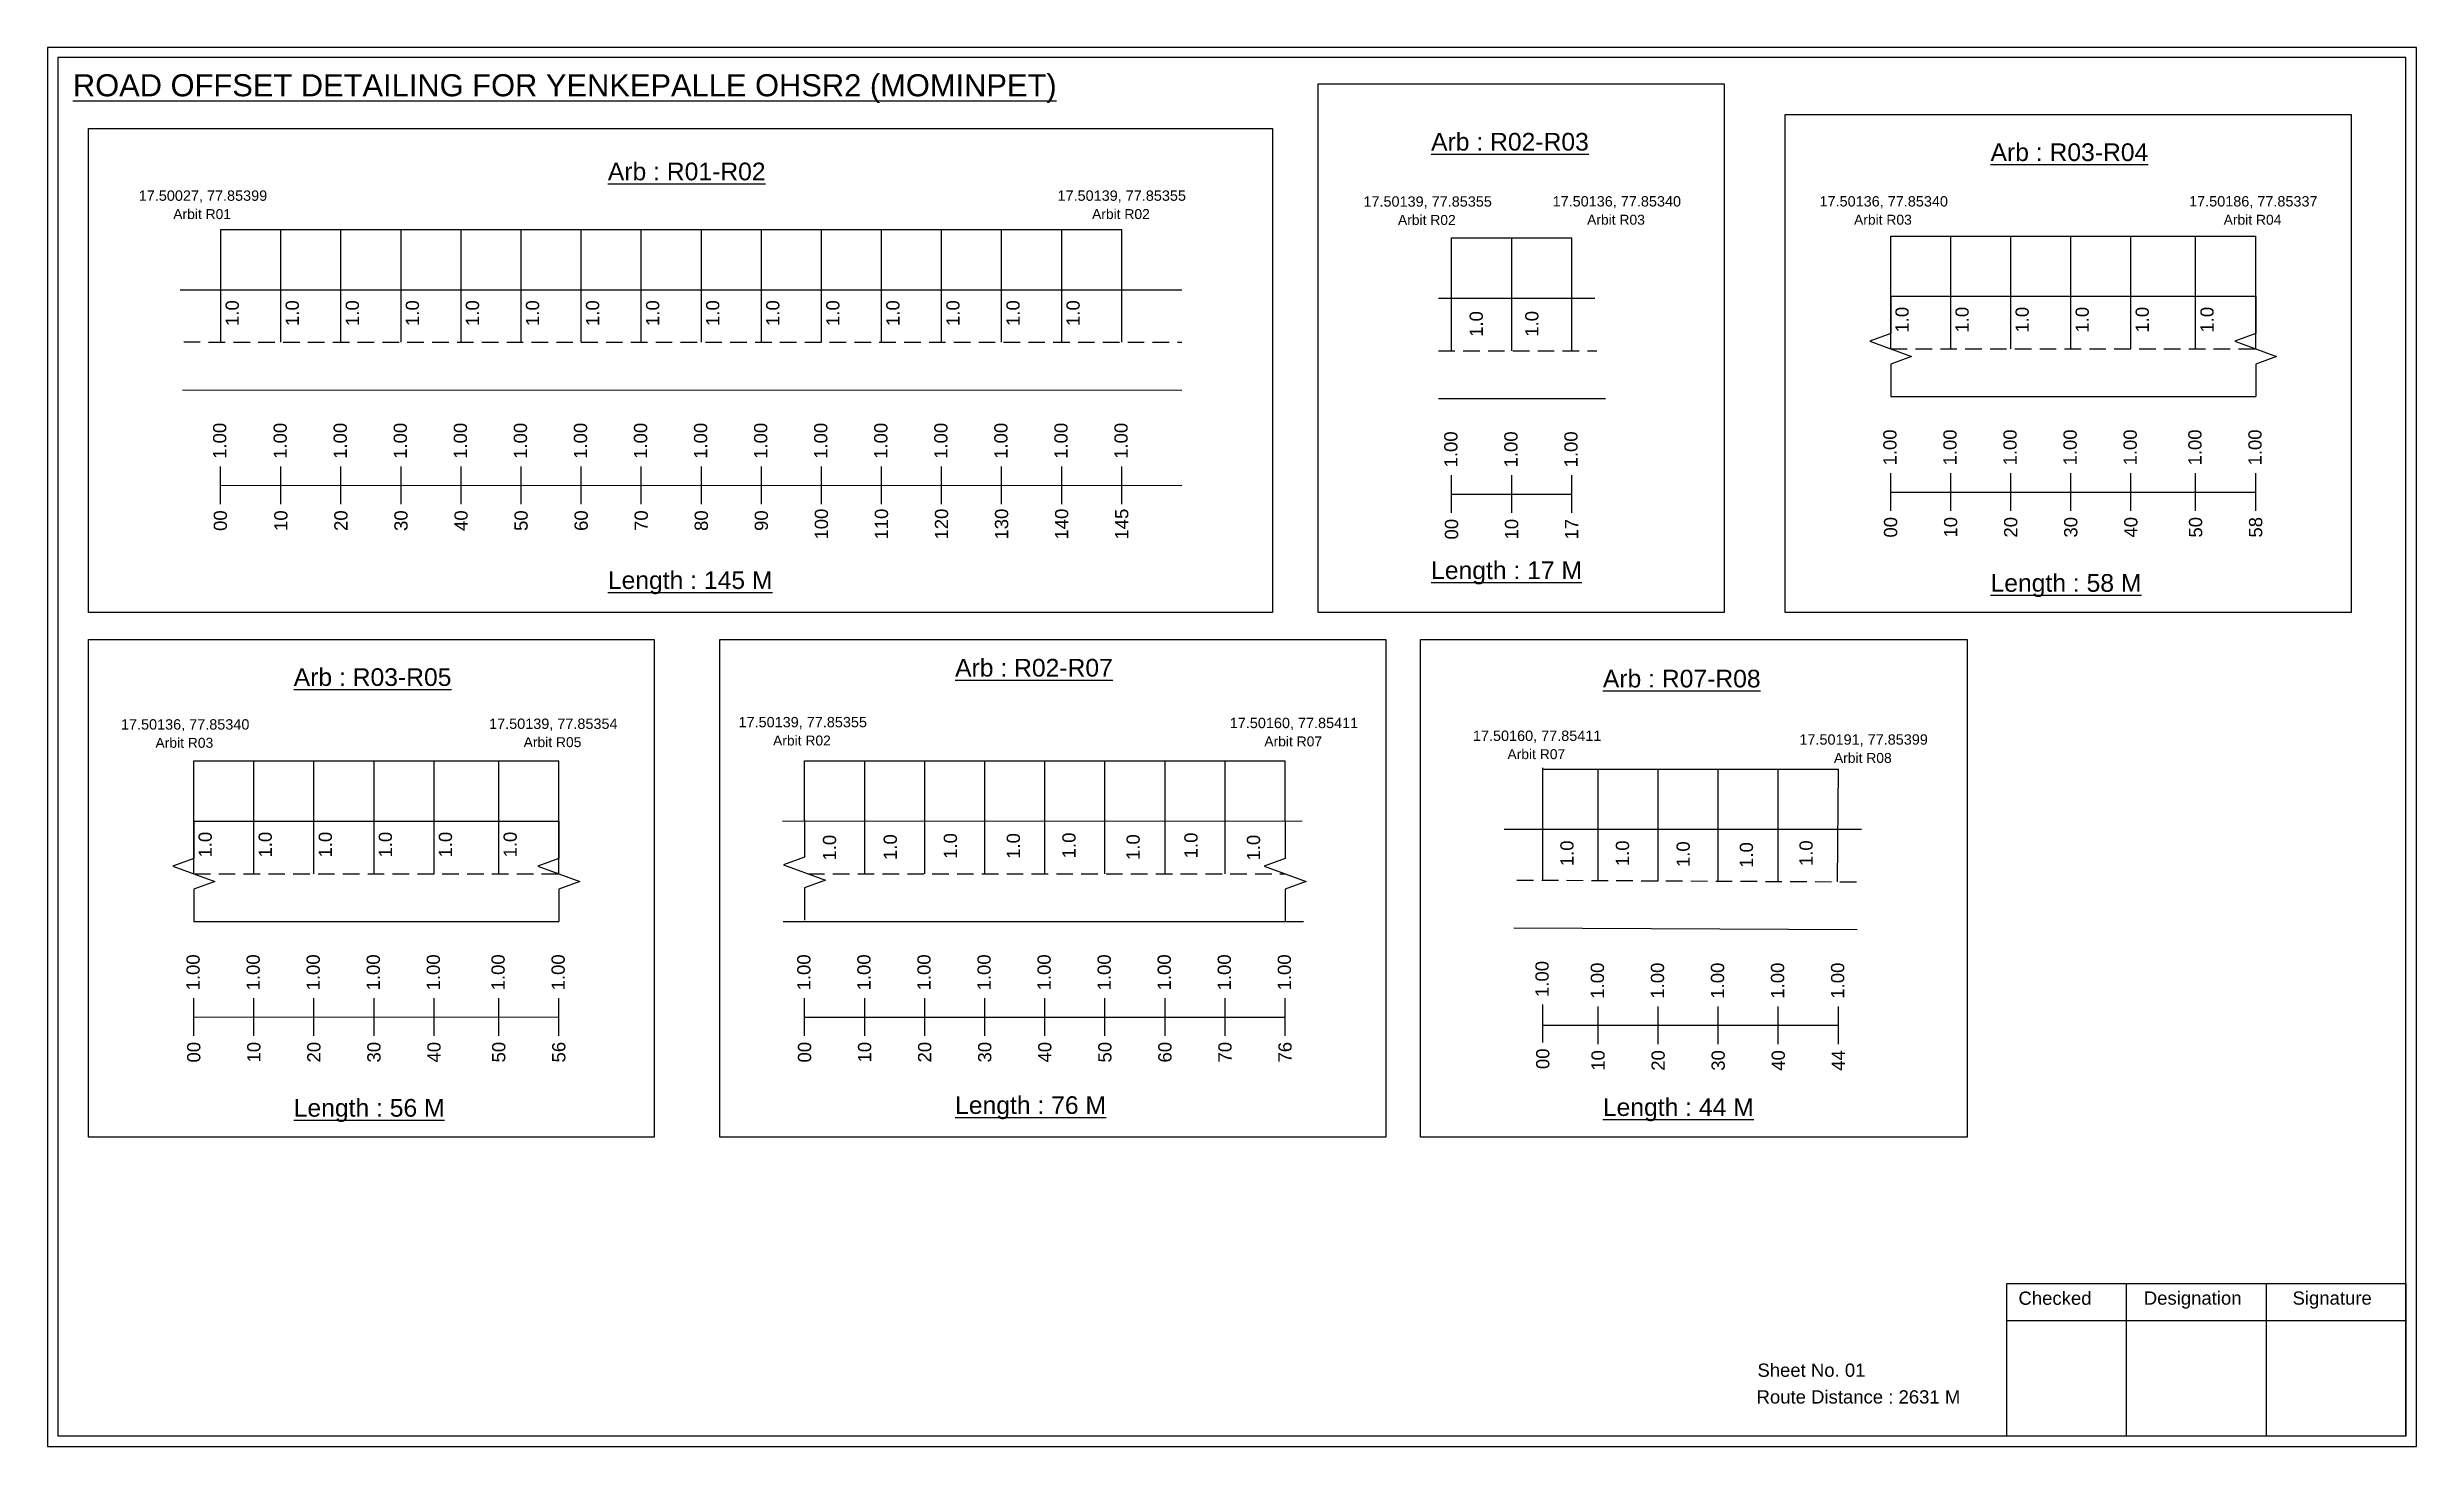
# Model space of a CAD drawing. Header units: inches. Extents: x 1121 to 7703, y 222 to 1459.
# Drawn here: x 4304 to 4841, y 317 to 634 of the extents above; entities that cross this region are included whole.
import ezdxf

# ---------------------------------------------------------------- set-up
doc = ezdxf.new("R2010")
doc.units = ezdxf.units.IN
doc.header["$MEASUREMENT"] = 0
doc.linetypes.add('DASHED2', pattern=[0.375, 0.25, -0.125])
doc.layers.add('PDF_Geometry', color=7, linetype='Continuous')
doc.layers.add('PDF_Text', color=5, linetype='Continuous')
doc.styles.add('PDF Arial', font='arial.ttf')
doc.styles.get("Standard").update_dxf_attribs({"font": 'arial.ttf'})

msp = doc.modelspace()

# ---------------------------------------------------------------- texts
at = {"color": 242, "true_color": 0xcd2027}
for s, height, p in [('%%UROAD OFFSET DETAILING FOR YENKEPALLE OHSR2 (MOMINPET)', 5, (4310.18, 622.6)), ('%%UArb : R02-R03', 4, (4617.72, 610.32)), ('%%UArb : R03-R04', 4, (4744.4, 607.95)), ('%%UArb : R01-R02', 4, (4431.31, 603.59)), ('%%ULength : 145 M', 4, (4431.31, 511.09)), ('%%ULength : 17 M', 4, (4617.72, 513.32)), ('%%ULength : 58 M', 4, (4744.4, 510.45)), ('%%UArb : R02-R07', 4, (4509.94, 491.26)), ('%%UArb : R03-R05', 4, (4360.18, 489.14)), ('%%UArb : R07-R08', 4, (4656.62, 488.8)), ('%%ULength : 56 M', 4, (4360.18, 391.64)), ('%%ULength : 76 M', 4, (4509.94, 392.26)), ('%%ULength : 44 M', 4, (4656.62, 391.8))]:
    msp.add_text(s, height=height, dxfattribs=at).set_placement(p)
at = {"color": 5}
for s, height, p in [('17.50027, 77.85399', 2.34, (4325.09, 598.95)), ('17.50139, 77.85355', 2.34, (4533.13, 598.95)), ('Arbit R01', 2.246, (4332.91, 594.82)), ('Arbit R02', 2.246, (4540.95, 594.82)), ('17.50139, 77.85355', 2.34, (4602.4, 597.62)), ('Arbit R02', 2.246, (4610.22, 593.49)), ('17.50136, 77.85340', 2.34, (4645.23, 597.66)), ('Arbit R03', 2.246, (4653.05, 593.54)), ('17.50136, 77.85340', 2.34, (4705.67, 597.66)), ('Arbit R03', 2.246, (4713.49, 593.54)), ('17.50186, 77.85337', 2.34, (4789.36, 597.66)), ('Arbit R04', 2.246, (4797.18, 593.54)), ('17.50136, 77.85340', 2.34, (4321.06, 479.26)), ('Arbit R03', 2.246, (4328.88, 475.14)), ('17.50139, 77.85354', 2.34, (4404.42, 479.41)), ('Arbit R05', 2.246, (4412.24, 475.29)), ('17.50139, 77.85355', 2.34, (4460.9, 479.78)), ('Arbit R02', 2.246, (4468.72, 475.66)), ('17.50160, 77.85411', 2.34, (4572.13, 479.59)), ('Arbit R07', 2.246, (4579.96, 475.46)), ('17.50160, 77.85411', 2.34, (4627.19, 476.69)), ('17.50191, 77.85399', 2.34, (4701.12, 475.84)), ('Arbit R07', 2.246, (4635.01, 472.57)), ('Arbit R08', 2.246, (4708.94, 471.72))]:
    msp.add_text(s, height=height, dxfattribs=at).set_placement(p)
for p in [(4347.75, 570.62), (4361.35, 570.62), (4374.95, 570.62), (4388.55, 570.62), (4402.15, 570.62), (4415.75, 570.62), (4429.35, 570.62), (4442.95, 570.62), (4456.55, 570.62), (4470.15, 570.62), (4483.75, 570.62), (4497.35, 570.62), (4510.95, 570.62), (4524.55, 570.62), (4538.15, 570.62), (4725.85, 569.12), (4739.45, 569.12), (4753.05, 569.12), (4766.65, 569.12), (4780.25, 569.12), (4794.91, 569.12), (4629.44, 568.15), (4642.03, 568.18), (4341.63, 450.3), (4355.23, 450.3), (4368.83, 450.3), (4382.43, 450.3), (4396.03, 450.3), (4410.69, 450.31), (4483, 449.61), (4496.75, 449.74), (4510.37, 450), (4524.63, 450), (4537.22, 450.12), (4551.74, 449.74), (4564.84, 450.12), (4579, 449.62), (4649.98, 448.34), (4662.55, 448.34), (4676.29, 448.14), (4690.61, 447.95), (4704.12, 448.36)]:
    msp.add_text('1.0', height=3, rotation=90).set_placement(p)
at = {"color": 217, "true_color": 0x93278f}
for s, p in [('1.00', (4344.91, 540.54)), ('1.00', (4358.61, 540.54)), ('1.00', (4372.21, 540.54)), ('1.00', (4385.81, 540.54)), ('1.00', (4399.41, 540.54)), ('1.00', (4413.01, 540.54)), ('1.00', (4426.61, 540.54)), ('1.00', (4440.21, 540.54)), ('1.00', (4453.81, 540.54)), ('1.00', (4467.41, 540.54)), ('1.00', (4481.01, 540.54)), ('1.00', (4494.61, 540.54)), ('1.00', (4508.21, 540.54)), ('1.00', (4521.81, 540.54)), ('1.00', (4535.41, 540.54)), ('1.00', (4549.01, 540.54)), ('1.00', (4623.69, 538.6)), ('1.00', (4637.29, 538.6)), ('1.00', (4650.89, 538.6)), ('1.00', (4723.11, 539.04)), ('1.00', (4736.71, 539.04)), ('1.00', (4750.31, 539.04)), ('1.00', (4763.91, 539.04)), ('1.00', (4777.51, 539.04)), ('1.00', (4792.17, 539.04)), ('1.00', (4805.77, 539.04)), ('00', (4345.06, 524.22)), ('10', (4358.76, 524.22)), ('20', (4372.36, 524.22)), ('30', (4385.96, 524.22)), ('40', (4399.56, 524.22)), ('50', (4413.16, 524.22)), ('60', (4426.76, 524.22)), ('70', (4440.36, 524.22)), ('80', (4453.96, 524.22)), ('90', (4467.56, 524.22)), ('100', (4481.16, 522.27)), ('110', (4494.76, 522.27)), ('120', (4508.36, 522.27)), ('130', (4521.96, 522.27)), ('140', (4535.56, 522.27)), ('145', (4549.16, 522.27)), ('00', (4623.84, 522.28)), ('10', (4637.44, 522.28)), ('17', (4651.04, 522.28)), ('00', (4723.26, 522.72)), ('10', (4736.86, 522.72)), ('20', (4750.46, 522.72)), ('30', (4764.06, 522.72)), ('40', (4777.66, 522.72)), ('50', (4792.32, 522.72)), ('58', (4805.92, 522.72)), ('1.00', (4338.89, 420.22)), ('1.00', (4352.49, 420.22)), ('1.00', (4366.09, 420.22)), ('1.00', (4379.69, 420.22)), ('1.00', (4393.29, 420.22)), ('1.00', (4407.95, 420.23)), ('1.00', (4421.55, 420.23)), ('1.00', (4477.19, 420.22)), ('1.00', (4490.79, 420.22)), ('1.00', (4504.39, 420.22)), ('1.00', (4517.99, 420.22)), ('1.00', (4531.59, 420.22)), ('1.00', (4545.19, 420.22)), ('1.00', (4558.79, 420.22)), ('1.00', (4572.39, 420.22)), ('1.00', (4585.99, 420.22)), ('1.00', (4644.34, 418.73)), ('1.00', (4656.87, 418.35)), ('1.00', (4670.47, 418.35)), ('1.00', (4684.07, 418.35)), ('1.00', (4697.67, 418.35)), ('1.00', (4711.27, 418.35)), ('00', (4339.04, 403.9)), ('10', (4352.64, 403.9)), ('20', (4366.24, 403.9)), ('30', (4379.84, 403.9)), ('40', (4393.44, 403.9)), ('50', (4408.1, 403.91)), ('56', (4421.7, 403.91)), ('00', (4477.34, 403.9)), ('10', (4490.94, 403.9)), ('20', (4504.54, 403.9)), ('30', (4518.14, 403.9)), ('40', (4531.74, 403.9)), ('50', (4545.34, 403.9)), ('60', (4558.94, 403.9)), ('70', (4572.54, 403.9)), ('76', (4586.14, 403.9)), ('00', (4644.5, 402.41)), ('10', (4657.02, 402.03)), ('20', (4670.62, 402.03)), ('30', (4684.22, 402.03)), ('40', (4697.82, 402.03)), ('44', (4711.42, 402.03))]:
    msp.add_text(s, height=3, rotation=90, dxfattribs=at).set_placement(p)
for s, p in [('Sheet No. 01', (4691.61, 332.76)), ('Route Distance : 2631 M', (4691.42, 326.71))]:
    msp.add_text(s, height=3).set_placement(p)
at = {"layer": 'PDF_Text', "color": 7, "attachment_point": 7, "style": 'PDF Arial'}
for s, insert, char_height in [('Checked', (4750.72, 349.01), 3.001), ('Designation', (4779.1, 348.18), 3.0006), ('Signature', (4812.78, 348.18), 3.001)]:
    msp.add_mtext(s, dxfattribs=dict(at, insert=insert, char_height=char_height))

# ---------------------------------------------------------------- linework, layer by layer
at = {"color": 5}
for p, q in [((4343.68, 592.48), (4547.68, 592.48)), ((4622.37, 590.54), (4649.57, 590.54)), ((4721.79, 590.98), (4804.44, 590.98)), ((4337.57, 472.16), (4420.22, 472.16)), ((4475.87, 472.16), (4584.67, 472.16)), ((4643.02, 470.29), (4709.94, 470.29))]:
    msp.add_line(p, q, dxfattribs=at)
for p, q in [((4343.68, 566.94), (4343.68, 592.48)), ((4357.28, 566.94), (4357.28, 592.48)), ((4370.88, 566.94), (4370.88, 592.48)), ((4384.48, 566.94), (4384.48, 592.48)), ((4398.08, 566.94), (4398.08, 592.48)), ((4411.68, 566.94), (4411.68, 592.48)), ((4425.28, 566.94), (4425.28, 592.48)), ((4438.88, 566.94), (4438.88, 592.48)), ((4452.48, 566.94), (4452.48, 592.48)), ((4466.08, 566.94), (4466.08, 592.48)), ((4479.68, 566.94), (4479.68, 592.48)), ((4493.28, 566.94), (4493.28, 592.48)), ((4506.88, 566.94), (4506.88, 592.48)), ((4520.48, 566.94), (4520.48, 592.48)), ((4534.08, 566.94), (4534.08, 592.48)), ((4547.68, 566.94), (4547.68, 592.48)), ((4622.37, 565.01), (4622.37, 590.54)), ((4635.97, 565.01), (4635.97, 590.54)), ((4649.57, 565.01), (4649.57, 590.54)), ((4721.79, 565.44), (4721.79, 590.98)), ((4735.39, 565.44), (4735.39, 590.98)), ((4748.99, 565.44), (4748.99, 590.98)), ((4762.59, 565.44), (4762.59, 590.98)), ((4776.19, 565.44), (4776.19, 590.98)), ((4790.84, 565.45), (4790.84, 590.98)), ((4804.44, 565.45), (4804.44, 590.98)), ((4334.49, 578.83), (4561.28, 578.83)), ((4619.36, 576.89), (4654.79, 576.89)), ((4721.79, 577.33), (4804.44, 577.33)), ((4334.96, 556.14), (4561.28, 556.11)), ((4619.36, 554.21), (4657.18, 554.21)), ((4721.79, 554.64), (4804.44, 554.64)), ((4337.57, 446.63), (4337.57, 472.16)), ((4351.17, 446.63), (4351.17, 472.16)), ((4364.77, 446.63), (4364.77, 472.16)), ((4378.37, 446.63), (4378.37, 472.16)), ((4391.97, 446.63), (4391.97, 472.16)), ((4406.62, 446.63), (4406.62, 472.17)), ((4420.22, 446.63), (4420.22, 472.17)), ((4475.87, 458.52), (4475.87, 472.16)), ((4489.47, 446.63), (4489.47, 472.16)), ((4503.07, 446.63), (4503.07, 472.16)), ((4516.67, 446.63), (4516.67, 472.16)), ((4530.27, 446.63), (4530.27, 472.16)), ((4543.87, 446.63), (4543.87, 472.16)), ((4557.47, 446.63), (4557.47, 472.16)), ((4571.07, 446.63), (4571.07, 472.16)), ((4584.67, 458.51), (4584.67, 472.16)), ((4643.02, 445.05), (4643.02, 470.59)), ((4655.54, 445), (4655.54, 470.29)), ((4669.14, 444.95), (4669.14, 470.29)), ((4682.74, 445.01), (4682.74, 470.29)), ((4696.34, 444.75), (4696.34, 470.29)), ((4709.71, 444.79), (4709.94, 470.29)), ((4337.57, 458.51), (4420.22, 458.51)), ((4470.87, 458.51), (4588.49, 458.57)), ((4715.19, 456.62), (4634.23, 456.62)), ((4337.57, 435.83), (4420.22, 435.83)), ((4471.02, 435.83), (4588.8, 435.83)), ((4636.44, 434.41), (4714.17, 433.98))]:
    msp.add_line(p, q)
at = {"linetype": 'DASHED2', "ltscale": 15}
for p, q in [((4335.28, 566.99), (4561.28, 566.94)), ((4619.36, 565.01), (4655.28, 565.01)), ((4721.79, 565.45), (4804.44, 565.45)), ((4337.57, 446.63), (4420.22, 446.63)), ((4476.63, 446.63), (4584.67, 446.63)), ((4637.16, 445.2), (4715.44, 444.79))]:
    msp.add_line(p, q, dxfattribs=at)
at = {"color": 217, "true_color": 0x93278f}
for p, q in [((4343.58, 530.25), (4343.58, 538.8)), ((4357.28, 530.25), (4357.28, 538.8)), ((4370.88, 530.25), (4370.88, 538.8)), ((4384.48, 530.25), (4384.48, 538.8)), ((4398.08, 530.25), (4398.08, 538.8)), ((4411.68, 530.25), (4411.68, 538.8)), ((4425.28, 530.25), (4425.28, 538.8)), ((4438.88, 530.25), (4438.88, 538.8)), ((4452.48, 530.25), (4452.48, 538.8)), ((4466.08, 530.25), (4466.08, 538.8)), ((4479.68, 530.25), (4479.68, 538.8)), ((4493.28, 530.25), (4493.28, 538.8)), ((4506.88, 530.25), (4506.88, 538.8)), ((4520.48, 530.25), (4520.48, 538.8)), ((4534.08, 530.25), (4534.08, 538.8)), ((4547.68, 530.25), (4547.68, 538.8)), ((4622.37, 528.31), (4622.37, 536.87)), ((4635.97, 528.31), (4635.97, 536.87)), ((4649.57, 528.31), (4649.57, 536.87)), ((4721.79, 528.74), (4721.79, 537.3)), ((4735.39, 528.74), (4735.39, 537.3)), ((4748.99, 528.74), (4748.99, 537.3)), ((4762.59, 528.74), (4762.59, 537.3)), ((4776.19, 528.74), (4776.19, 537.3)), ((4790.84, 528.75), (4790.84, 537.3)), ((4804.44, 528.75), (4804.44, 537.3)), ((4343.68, 534.52), (4561.28, 534.56)), ((4622.37, 532.58), (4649.57, 532.58)), ((4721.79, 533.01), (4804.44, 533.02)), ((4337.57, 409.93), (4337.57, 418.49)), ((4351.17, 409.93), (4351.17, 418.49)), ((4364.77, 409.93), (4364.77, 418.49)), ((4378.37, 409.93), (4378.37, 418.49)), ((4391.97, 409.93), (4391.97, 418.49)), ((4406.62, 409.93), (4406.62, 418.49)), ((4420.22, 409.93), (4420.22, 418.49)), ((4475.87, 409.93), (4475.87, 418.49)), ((4489.47, 409.93), (4489.47, 418.49)), ((4503.07, 409.93), (4503.07, 418.49)), ((4516.67, 409.93), (4516.67, 418.49)), ((4530.27, 409.93), (4530.27, 418.49)), ((4543.87, 409.93), (4543.87, 418.49)), ((4557.47, 409.93), (4557.47, 418.49)), ((4571.07, 409.93), (4571.07, 418.49)), ((4584.67, 409.93), (4584.67, 418.49)), ((4337.57, 414.2), (4420.22, 414.21)), ((4475.87, 414.2), (4584.67, 414.2)), ((4643.02, 408.44), (4643.02, 417)), ((4655.54, 408.05), (4655.54, 416.61)), ((4669.14, 408.05), (4669.14, 416.61)), ((4682.74, 408.05), (4682.74, 416.61)), ((4696.34, 408.05), (4696.34, 416.61)), ((4709.94, 408.05), (4709.94, 416.61)), ((4643.02, 412.32), (4709.94, 412.34))]:
    msp.add_line(p, q, dxfattribs=at)
for points in [[(4592.15, 625.39), (4684.1, 625.39), (4684.1, 505.78), (4592.15, 505.78)], [(4697.92, 618.46), (4826.02, 618.46), (4826.02, 505.78), (4697.92, 505.78)], [(4313.7, 615.3), (4581.78, 615.3), (4581.78, 505.78), (4313.7, 505.78)], [(4313.7, 499.65), (4441.8, 499.65), (4441.8, 386.97), (4313.7, 386.97)], [(4456.64, 499.65), (4607.49, 499.65), (4607.49, 386.97), (4456.64, 386.97)], [(4615.32, 499.65), (4739.12, 499.65), (4739.12, 386.97), (4615.32, 386.97)]]:
    msp.add_lwpolyline(points, close=True)
at = {"linetype": 'Continuous'}
for points in [[(4721.79, 577.33), (4721.79, 568.89), (4717.04, 567.17), (4726.53, 563.71), (4721.79, 561.99), (4721.79, 554.64)], [(4804.44, 577.33), (4804.44, 568.89), (4799.7, 567.17), (4809.18, 563.71), (4804.44, 561.99), (4804.44, 554.64)], [(4337.57, 458.51), (4337.57, 450.08), (4332.82, 448.35), (4342.31, 444.9), (4337.57, 443.17), (4337.57, 435.83)], [(4420.22, 458.51), (4420.22, 450.08), (4415.48, 448.35), (4424.96, 444.9), (4420.22, 443.17), (4420.22, 435.83)], [(4475.85, 458.8), (4475.85, 450.36), (4471.11, 448.64), (4480.59, 445.18), (4475.85, 443.46), (4475.85, 436.11)], [(4584.67, 458.51), (4584.67, 450.08), (4579.93, 448.35), (4589.41, 444.9), (4584.67, 443.17), (4584.67, 435.83)]]:
    msp.add_lwpolyline(points, dxfattribs=at)
at = {"layer": 'PDF_Geometry'}
for points in [[(4304.4, 633.67), (4304.4, 316.96), (4840.87, 316.96), (4840.87, 633.67)], [(4306.73, 631.35), (4306.73, 319.38), (4838.46, 319.38), (4838.46, 631.35)]]:
    msp.add_lwpolyline(points, close=True, dxfattribs=at)
at = {"layer": 'PDF_Geometry', "color": 242, "true_color": 0xcc1f26}
msp.add_lwpolyline([(4838.46, 319.29), (4748.11, 319.29), (4748.11, 353.9), (4838.46, 353.9)], close=True, dxfattribs=at)
for points in [[(4775.09, 353.9), (4775.09, 319.29)], [(4806.82, 353.9), (4806.82, 319.29)], [(4748.11, 345.52), (4838.46, 345.52)]]:
    msp.add_lwpolyline(points, dxfattribs=at)

msp.set_redraw_order([(e.dxf.handle, doc.entitydb.next_handle()) for e in msp.query("TEXT MTEXT ATTDEF DIMENSION ARC_DIMENSION")])  # texts and dimensions are drawn at this point

doc.saveas('drawing.dxf')
